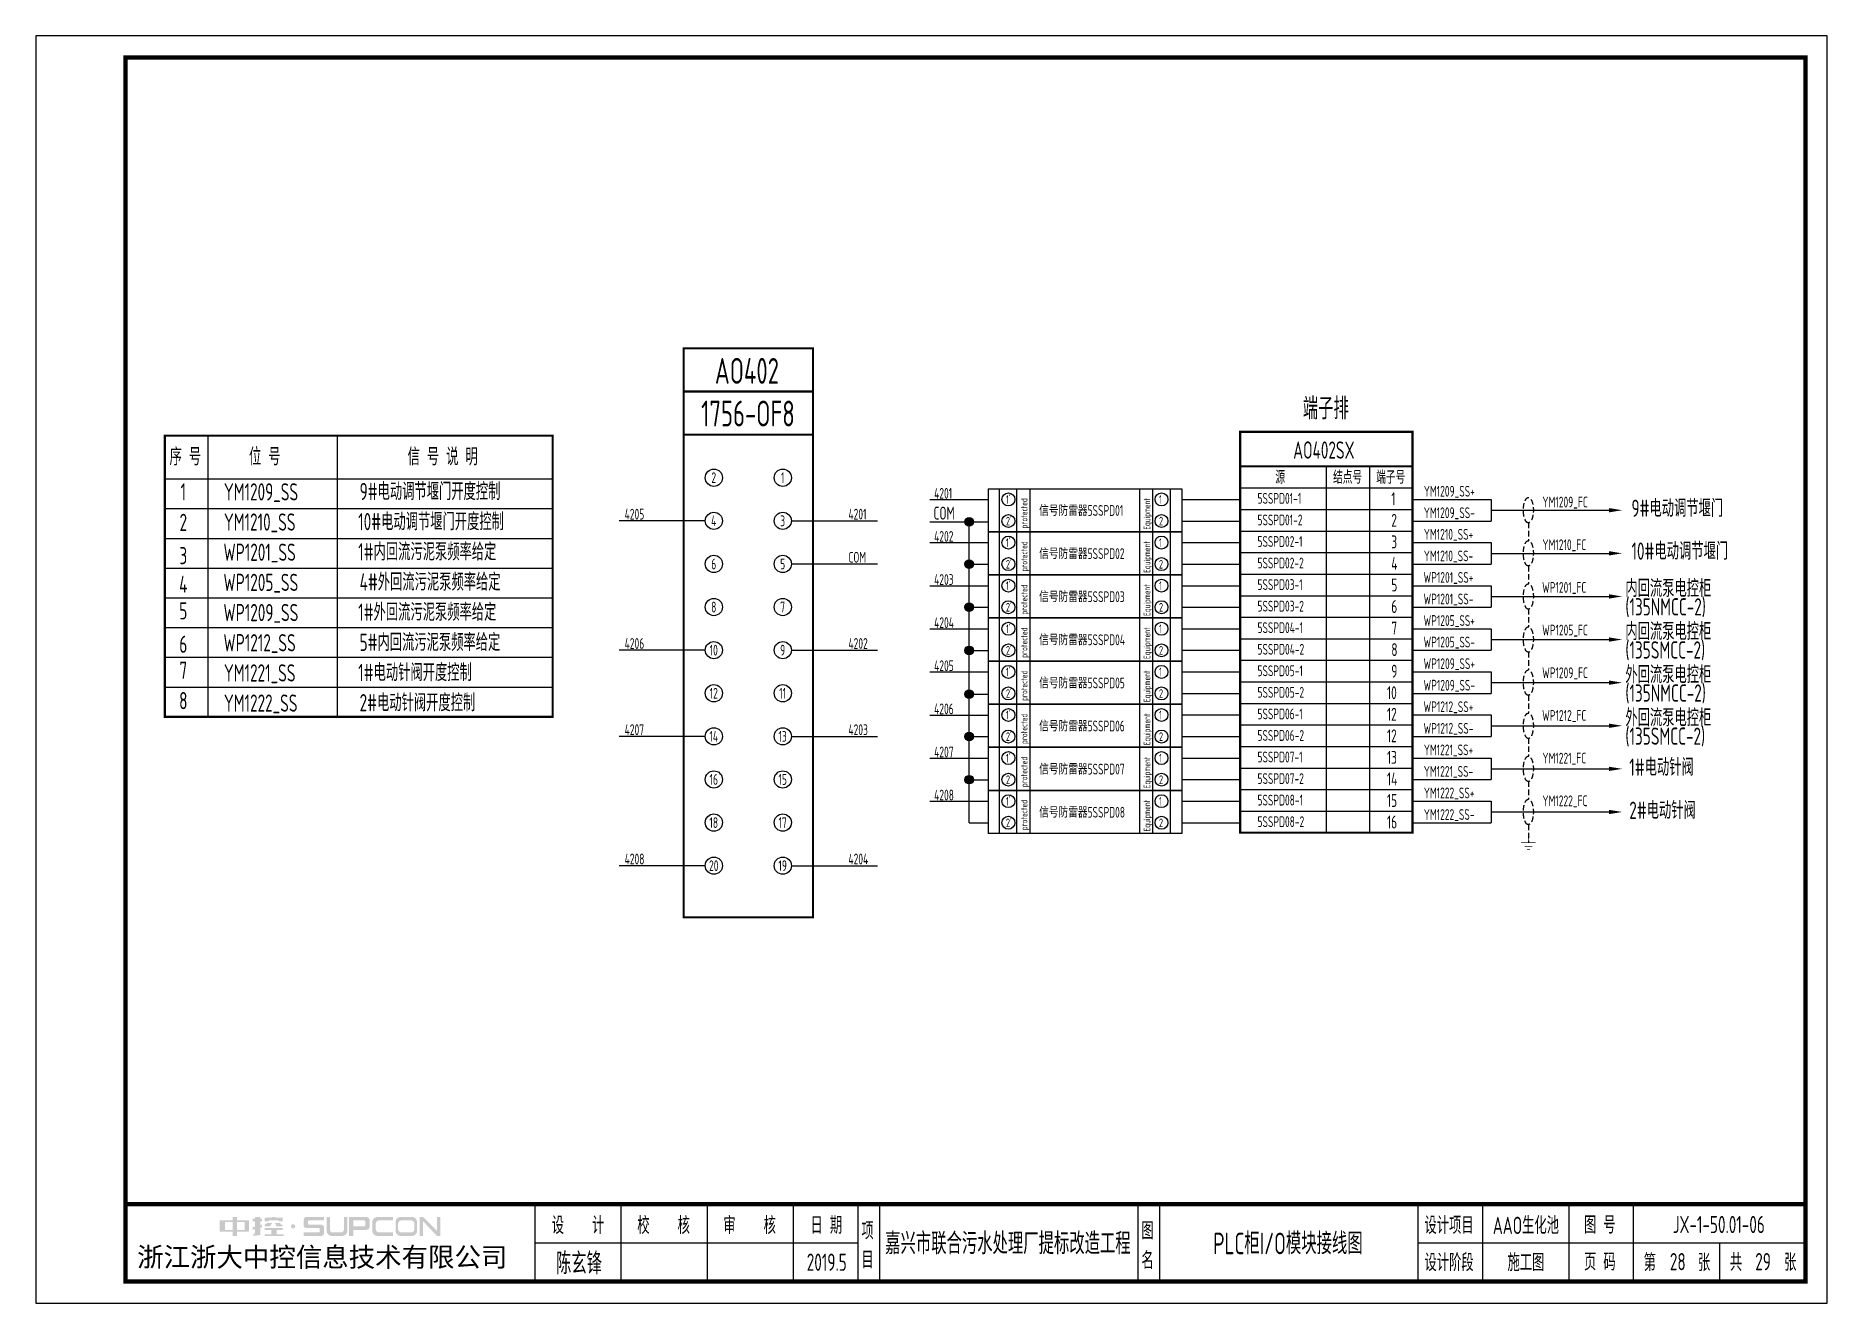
# Model space of a CAD drawing. Header units: millimetres. Extents: x 30557 to 235556, y -116603 to -73383.
# Drawn here: x 43031 to 47189, y -98537 to -95597 of the extents above; entities that cross this region are included whole.
import ezdxf
from ezdxf.enums import TextEntityAlignment as Align

# ---------------------------------------------------------------- set-up
doc = ezdxf.new("R2010")
doc.units = ezdxf.units.MM
doc.linetypes.add('DASHED2', pattern=[0.375, 0.25, -0.125])
doc.layers.add('1', color=3, linetype='Continuous')
doc.layers.add('符号层', color=3, linetype='Continuous')
doc.layers.add('_Drawing', color=7, linetype='Continuous', lineweight=25)
doc.styles.add('supcon', font='sceie.shx', dxfattribs={"width": 0.75, "height": 40, "bigfont": 'sceic.shx'})
doc.styles.add('Title', font='', dxfattribs={"height": 45})
doc.styles.get('Title').set_extended_font_data('SimHei')

msp = doc.modelspace()

# ---------------------------------------------------------------- texts
at = {"color": 3, "style": 'supcon', "width": 0.75}
for s, height, p in [('AO402', 60, (44681.4, -96374)), ('AAO生化池', 40, (46489.6, -98354.3)), ('陈玄锋', 50, (44291.6, -98441.8)), ('2019.5', 40, (44866.7, -98441.8)), ('28', 40, (46842.1, -98440.5)), ('29', 40, (47040.1, -98440.5))]:
    msp.add_text(s, height=height, dxfattribs=at).set_placement(p, align=Align.MIDDLE)
at = {"color": 7, "style": 'supcon', "width": 0.75}
msp.add_text('1756-OF8', height=60, dxfattribs=at).set_placement((44683.8, -96472.9), align=Align.MIDDLE)
at = {"style": 'supcon', "width": 0.75}
for s, p in [('序 号', (43377.9, -96593.1)), ('位 号', (43562.2, -96593.1)), ('信 号 说 明', (43975.2, -96593.1)), ('1', (43373.2, -96674.6)), ('2', (43373.2, -96745.5)), ('3', (43373.2, -96822.6)), ('4', (43373.2, -96889.1)), ('5', (43373.2, -96950.7)), ('6', (43373.2, -97028.1)), ('7', (43373.2, -97088.6)), ('8', (43373.2, -97159))]:
    msp.add_text(s, height=40, dxfattribs=at).set_placement(p, align=Align.CENTER)
at = {"linetype": 'Continuous', "style": 'supcon', "width": 0.75}
for s, height, p in [('9#电动调节堰门开度控制', 40, (43782.4, -96673.8)), ('YM1209_SS', 40, (43467.4, -96674.7)), ('YM1209_SS+', 25, (46252.5, -96665.7)), ('YM1209_FC', 25, (46527.9, -96690.9)), ('9#电动调节堰门', 40, (46734.6, -96712.7)), ('YM1210_SS', 40, (43467.4, -96744.7)), ('10#电动调节堰门开度控制', 40, (43779.1, -96743.8)), ('YM1209_SS-', 25, (46252.5, -96715.7)), ('YM1210_SS+', 25, (46252.5, -96765.7)), ('WP1201_SS', 40, (43466.3, -96814.7)), ('1#内回流污泥泵频率给定', 40, (43779.1, -96813.8)), ('YM1210_SS-', 25, (46252.5, -96815.7)), ('YM1210_FC', 25, (46527.9, -96789.9)), ('10#电动调节堰门', 40, (46734.6, -96812.1)), ('WP1205_SS', 40, (43466.3, -96884.7)), ('WP1201_SS+', 25, (46251.9, -96865.7)), ('WP1201_FC', 25, (46527.2, -96888.9)), ('内回流泵电控柜', 40, (46720.4, -96898.6)), ('WP1209_SS', 40, (43466.3, -96954.7)), ('1#外回流污泥泵频率给定', 40, (43779.1, -96953.8)), ('WP1201_SS-', 25, (46251.9, -96915.7)), ('(135NMCC-2)', 40, (46720.4, -96941.4)), ('WP1205_SS+', 25, (46251.9, -96965.7)), ('WP1205_FC', 25, (46527.2, -96987.9)), ('内回流泵电控柜', 40, (46720.4, -96998.6)), ('WP1212_SS', 40, (43466.3, -97024.7)), ('WP1205_SS-', 25, (46251.9, -97015.7)), ('(135SMCC-2)', 40, (46720.4, -97041.4)), ('WP1209_SS+', 25, (46251.9, -97065.7)), ('YM1221_SS', 40, (43467.4, -97094.7)), ('1#电动针阀开度控制', 40, (43779.1, -97093.8)), ('WP1209_FC', 25, (46527.2, -97086.9)), ('外回流泵电控柜', 40, (46720.4, -97098.6)), ('YM1222_SS', 40, (43467.4, -97164.7)), ('2#电动针阀开度控制', 40, (43782.4, -97163.8)), ('WP1209_SS-', 25, (46251.9, -97115.7)), ('(135NMCC-2)', 40, (46720.4, -97141.4)), ('WP1212_SS+', 25, (46251.9, -97165.7)), ('WP1212_FC', 25, (46527.2, -97185.9)), ('外回流泵电控柜', 40, (46720.4, -97198.6)), ('WP1212_SS-', 25, (46251.9, -97215.7)), ('(135SMCC-2)', 40, (46720.4, -97241.4)), ('YM1221_SS+', 25, (46252.5, -97265.7)), ('YM1221_SS-', 25, (46252.5, -97315.7)), ('YM1221_FC', 25, (46527.9, -97284.9)), ('1#电动针阀', 40, (46729.5, -97313.4)), ('YM1222_SS+', 25, (46252.5, -97365.7)), ('YM1222_FC', 25, (46527.9, -97383.9)), ('2#电动针阀', 40, (46729.5, -97413.4)), ('YM1222_SS-', 25, (46252.5, -97415.7))]:
    msp.add_text(s, height=height, dxfattribs=at).set_placement(p)
at = {"style": 'supcon', "width": 0.75}
for s, p in [('2', (44604.4, -96621.9)), ('1', (44764.4, -96621.9)), ('4', (44604.4, -96721.9)), ('3', (44764.4, -96721.9)), ('6', (44604.4, -96821.9)), ('5', (44764.4, -96821.9)), ('8', (44604.4, -96921.9)), ('7', (44764.4, -96921.9)), ('10', (44604.4, -97021.9)), ('9', (44764.4, -97021.9)), ('12', (44604.4, -97121.9)), ('11', (44764.4, -97121.9)), ('14', (44604.4, -97221.9)), ('13', (44764.4, -97221.9)), ('16', (44604.4, -97321.9)), ('15', (44764.4, -97321.9)), ('18', (44604.4, -97421.9)), ('17', (44764.4, -97421.9)), ('20', (44604.4, -97521.9)), ('19', (44764.4, -97521.9))]:
    msp.add_text(s, height=25, dxfattribs=at).set_placement(p, align=Align.MIDDLE)
at = {"color": 7, "style": 'supcon', "width": 0.75}
for s, p in [('源', (45908, -96635.7)), ('结点号', (46041.9, -96635.7)), ('端子号', (46142, -96635.7)), ('1', (46177.1, -96685.7)), ('2', (46177.1, -96735.7)), ('3', (46177.1, -96785.7)), ('4', (46177.1, -96835.7)), ('5', (46177.1, -96885.7)), ('6', (46177.1, -96935.7)), ('7', (46177.1, -96985.7)), ('8', (46177.1, -97035.7)), ('9', (46177.1, -97085.7)), ('10', (46167.1, -97135.7)), ('12', (46167.1, -97185.7)), ('12', (46167.1, -97235.7)), ('13', (46167.1, -97285.7)), ('14', (46167.1, -97335.7)), ('15', (46167.1, -97385.7)), ('16', (46167.1, -97435.7))]:
    msp.add_text(s, height=30, dxfattribs=at).set_placement(p)
at = {"color": 1, "linetype": 'Continuous', "style": 'supcon', "width": 0.75}
for s, p in [('4#外回流污泥泵频率给定', (43782.4, -96883.8)), ('5#内回流污泥泵频率给定', (43782.4, -97023.8))]:
    msp.add_text(s, height=40, dxfattribs=at).set_placement(p)
at = {"layer": '1', "color": 3, "style": 'supcon', "width": 0.75}
for s, height, p in [('4205', 25, (44397.6, -96718.9)), ('4201', 25, (44917.1, -96718.9)), ('COM', 30, (45114.5, -96719)), ('COM', 25, (44917.1, -96818.9)), ('4206', 25, (44397.6, -97018.9)), ('4202', 25, (44917.1, -97018.9)), ('4207', 25, (44397.6, -97218.9)), ('4203', 25, (44917.1, -97218.9)), ('4208', 25, (44397.6, -97518.9)), ('4204', 25, (44917.1, -97518.9))]:
    msp.add_text(s, height=height, dxfattribs=at).set_placement(p)
at = {"layer": '_Drawing', "color": 3, "style": 'supcon', "width": 0.75}
msp.add_text('AO402SX', height=40, dxfattribs=at).set_placement((46020.6, -96577.7), align=Align.CENTER)
for s, p in [('4201', (45116, -96670.6)), ('5SSPD01-1', (45866.5, -96682.3)), ('信号防雷器5SSPD01', (45359.7, -96710.4)), ('5SSPD01-2', (45866.5, -96732.3)), ('4202', (45116, -96770.6)), ('信号防雷器5SSPD02', (45359.7, -96810.4)), ('5SSPD02-1', (45866.5, -96782.3)), ('5SSPD02-2', (45866.5, -96832.3)), ('4203', (45116, -96870.6)), ('5SSPD03-1', (45866.5, -96882.3)), ('信号防雷器5SSPD03', (45359.7, -96910.4)), ('5SSPD03-2', (45866.5, -96932.3)), ('4204', (45116, -96970.6)), ('5SSPD04-1', (45866.5, -96982.3)), ('信号防雷器5SSPD04', (45359.7, -97010.4)), ('4205', (45116, -97070.6)), ('5SSPD04-2', (45866.5, -97032.3)), ('信号防雷器5SSPD05', (45359.7, -97110.4)), ('5SSPD05-1', (45866.5, -97082.3)), ('5SSPD05-2', (45866.5, -97132.3)), ('4206', (45116, -97170.6)), ('5SSPD06-1', (45866.5, -97182.3)), ('信号防雷器5SSPD06', (45359.7, -97210.4)), ('5SSPD06-2', (45866.5, -97232.3)), ('4207', (45116, -97270.6)), ('信号防雷器5SSPD07', (45359.7, -97310.4)), ('5SSPD07-1', (45866.5, -97282.3)), ('5SSPD07-2', (45866.5, -97332.3)), ('4208', (45116, -97370.6)), ('5SSPD08-1', (45866.5, -97382.3)), ('信号防雷器5SSPD08', (45359.7, -97410.4)), ('5SSPD08-2', (45866.5, -97432.3))]:
    msp.add_text(s, height=25, dxfattribs=at).set_placement(p)
for s, height, p in [('JX-1-50.01-06', 40, (46937.4, -98354.3)), ('嘉兴市联合污水处理厂提标改造工程', 50, (45287.2, -98395.7)), ('PLC柜I/O模块接线图', 50, (45937.2, -98395.7))]:
    msp.add_text(s, height=height, dxfattribs=at).set_placement(p, align=Align.MIDDLE)
at = {"layer": '符号层', "color": 4, "style": 'supcon', "width": 0.75}
msp.add_text('端子排', height=50, dxfattribs=at).set_placement((45971.7, -96486.2))

# ---------------------------------------------------------------- blocks, each defined once
blk = doc.blocks.new('中控·SUPCON')
at = {"linetype": 'Continuous'}
h = blk.add_hatch(color=2, dxfattribs=at)
h.dxf.hatch_style = 1
h.paths.add_polyline_path([(34, 33), (20, 33), (20, 37), (15, 37), (15, 36), (15, 33), (0, 33), (0, 20), (13, 20), (15, 20), (15, 15), (20, 15), (20, 20), (22, 20), (34, 20)])
h.paths.add_polyline_path([(20, 30), (20, 31), (29, 31), (29, 22), (20, 22)], flags=16)
h.paths.add_polyline_path([(15, 30), (15, 22), (6, 22), (6, 31), (15, 31)], flags=16)
h.paths.add_polyline_path([(47, 32), (49, 32), (49, 35), (47, 35), (47, 37), (41, 37), (41, 35), (38, 35), (38, 32), (41, 32), (41, 25.8), (38, 25), (38, 22), (41, 22.8), (41, 18.3), (39, 17), (39, 15), (47, 16), (47, 24.5), (49, 25), (49, 28), (47, 27.5)])
h.paths.add_polyline_path([(61, 30), (55, 30), (52, 28), (52, 26), (58, 26)])
h.paths.add_polyline_path([(73, 28), (71, 28), (70, 30), (64, 30), (66, 26), (73, 26)])
h.paths.add_polyline_path([(73, 36), (64.6, 36), (64.6, 37), (60.4, 37), (60.4, 36), (52, 36), (52, 32), (56.8, 32), (56.8, 33.1), (68.2, 33.1), (68.2, 32), (73, 32)])
h.paths.add_polyline_path([(66, 22), (73, 22), (73, 24), (52, 24), (52, 22), (60, 22), (60, 17), (52, 17), (52, 15), (74, 15), (74, 17), (66, 17)])
h.paths.add_polyline_path([(82.7, 26.1, 1), (87.6, 26.1, 1)])
h.paths.add_polyline_path([(118, 28), (103.5, 28, -0.414214), (102.5, 29), (102.5, 32, -0.414214), (103.5, 33), (121, 33), (121, 37), (100.5, 37, 0.414214), (97.5, 34), (97.5, 27, 0.414214), (100.5, 24), (115, 24, -0.414214), (116, 23), (116, 20, -0.414214), (115, 19), (97.5, 19), (97.5, 15), (118, 15, 0.414214), (121, 18), (121, 25, 0.414214)])
h.paths.add_polyline_path([(128, 37), (124, 37), (124, 36), (124, 21, 0.414214), (130, 15), (142, 15, 0.414214), (148, 21), (148, 37), (144, 37), (144, 22, -0.414214), (141, 19), (131, 19, -0.414214), (128, 22)])
h.paths.add_polyline_path([(174, 26), (174, 33, 0.414214), (170, 37), (150, 37), (150, 36), (150, 15), (155, 15), (155, 22), (170, 22, 0.414214)])
h.paths.add_polyline_path([(167, 26), (155, 26), (155, 33), (167, 33, -0.414214), (169, 31), (169, 28, -0.414214)], flags=16)
h.paths.add_polyline_path([(201, 19), (185, 19, -0.414214), (181, 23), (181, 29, -0.414214), (185, 33), (201, 33), (201, 37), (183, 37, 0.414214), (177, 31), (177, 21, 0.414214), (183, 15), (201, 15)])
h.paths.add_polyline_path([(229, 21), (229, 31, 0.414214), (223, 37), (210, 37, 0.414214), (204, 31), (204, 21, 0.414214), (210, 15), (223, 15, 0.414214)])
h.paths.add_polyline_path([(207, 23), (207, 29, -0.414214), (211, 33), (222, 33, -0.414214), (226, 29), (226, 23, -0.414214), (222, 19), (211, 19, -0.414214)], flags=16)
h.paths.add_polyline_path([(236, 32.1), (252, 15), (256, 15), (256, 37), (252, 37), (252, 21), (236, 37), (232, 37), (232, 36), (232, 15), (236, 15)])
h = blk.add_hatch(color=2, dxfattribs=at)
h.dxf.hatch_style = 1
h.paths.add_polyline_path([(34, 33), (20, 33), (20, 37), (15, 37), (15, 36), (15, 33), (0, 33), (0, 20), (13, 20), (15, 20), (15, 15), (20, 15), (20, 20), (22, 20), (34, 20)])
h.paths.add_polyline_path([(20, 30), (20, 31), (29, 31), (29, 22), (20, 22)], flags=16)
h.paths.add_polyline_path([(15, 30), (15, 22), (6, 22), (6, 31), (15, 31)], flags=16)
h.paths.add_polyline_path([(47, 32), (49, 32), (49, 35), (47, 35), (47, 37), (41, 37), (41, 35), (38, 35), (38, 32), (41, 32), (41, 25.8), (38, 25), (38, 22), (41, 22.8), (41, 18.3), (39, 17), (39, 15), (47, 16), (47, 24.5), (49, 25), (49, 28), (47, 27.5)])
h.paths.add_polyline_path([(61, 30), (55, 30), (52, 28), (52, 26), (58, 26)])
h.paths.add_polyline_path([(73, 28), (71, 28), (70, 30), (64, 30), (66, 26), (73, 26)])
h.paths.add_polyline_path([(73, 36), (64.6, 36), (64.6, 37), (60.4, 37), (60.4, 36), (52, 36), (52, 32), (56.8, 32), (56.8, 33.1), (68.2, 33.1), (68.2, 32), (73, 32)])
h.paths.add_polyline_path([(66, 22), (73, 22), (73, 24), (52, 24), (52, 22), (60, 22), (60, 17), (52, 17), (52, 15), (74, 15), (74, 17), (66, 17)])
h.paths.add_polyline_path([(82.7, 26.1, 1), (87.6, 26.1, 1)])
h.paths.add_polyline_path([(118, 28), (103.5, 28, -0.414214), (102.5, 29), (102.5, 32, -0.414214), (103.5, 33), (121, 33), (121, 37), (100.5, 37, 0.414214), (97.5, 34), (97.5, 27, 0.414214), (100.5, 24), (115, 24, -0.414214), (116, 23), (116, 20, -0.414214), (115, 19), (97.5, 19), (97.5, 15), (118, 15, 0.414214), (121, 18), (121, 25, 0.414214)])
h.paths.add_polyline_path([(128, 37), (124, 37), (124, 36), (124, 21, 0.414214), (130, 15), (142, 15, 0.414214), (148, 21), (148, 37), (144, 37), (144, 22, -0.414214), (141, 19), (131, 19, -0.414214), (128, 22)])
h.paths.add_polyline_path([(174, 26), (174, 33, 0.414214), (170, 37), (150, 37), (150, 36), (150, 15), (155, 15), (155, 22), (170, 22, 0.414214)])
h.paths.add_polyline_path([(167, 26), (155, 26), (155, 33), (167, 33, -0.414214), (169, 31), (169, 28, -0.414214)], flags=16)
h.paths.add_polyline_path([(201, 19), (185, 19, -0.414214), (181, 23), (181, 29, -0.414214), (185, 33), (201, 33), (201, 37), (183, 37, 0.414214), (177, 31), (177, 21, 0.414214), (183, 15), (201, 15)])
h.paths.add_polyline_path([(229, 21), (229, 31, 0.414214), (223, 37), (210, 37, 0.414214), (204, 31), (204, 21, 0.414214), (210, 15), (223, 15, 0.414214)])
h.paths.add_polyline_path([(207, 23), (207, 29, -0.414214), (211, 33), (222, 33, -0.414214), (226, 29), (226, 23, -0.414214), (222, 19), (211, 19, -0.414214)], flags=16)
h.paths.add_polyline_path([(236, 32.1), (252, 15), (256, 15), (256, 37), (252, 37), (252, 21), (236, 37), (232, 37), (232, 36), (232, 15), (236, 15)])
h = blk.add_hatch(color=2, dxfattribs=at)
h.dxf.hatch_style = 1
h.paths.add_polyline_path([(34, 33), (20, 33), (20, 37), (15, 37), (15, 36), (15, 33), (0, 33), (0, 20), (13, 20), (15, 20), (15, 15), (20, 15), (20, 20), (22, 20), (34, 20)])
h.paths.add_polyline_path([(20, 30), (20, 31), (29, 31), (29, 22), (20, 22)], flags=16)
h.paths.add_polyline_path([(15, 30), (15, 22), (6, 22), (6, 31), (15, 31)], flags=16)
h.paths.add_polyline_path([(47, 32), (49, 32), (49, 35), (47, 35), (47, 37), (41, 37), (41, 35), (38, 35), (38, 32), (41, 32), (41, 25.8), (38, 25), (38, 22), (41, 22.8), (41, 18.3), (39, 17), (39, 15), (47, 16), (47, 24.5), (49, 25), (49, 28), (47, 27.5)])
h.paths.add_polyline_path([(61, 30), (55, 30), (52, 28), (52, 26), (58, 26)])
h.paths.add_polyline_path([(73, 28), (71, 28), (70, 30), (64, 30), (66, 26), (73, 26)])
h.paths.add_polyline_path([(73, 36), (64.6, 36), (64.6, 37), (60.4, 37), (60.4, 36), (52, 36), (52, 32), (56.8, 32), (56.8, 33.1), (68.2, 33.1), (68.2, 32), (73, 32)])
h.paths.add_polyline_path([(66, 22), (73, 22), (73, 24), (52, 24), (52, 22), (60, 22), (60, 17), (52, 17), (52, 15), (74, 15), (74, 17), (66, 17)])
h.paths.add_polyline_path([(82.7, 26.1, 1), (87.6, 26.1, 1)])
h.paths.add_polyline_path([(118, 28), (103.5, 28, -0.414214), (102.5, 29), (102.5, 32, -0.414214), (103.5, 33), (121, 33), (121, 37), (100.5, 37, 0.414214), (97.5, 34), (97.5, 27, 0.414214), (100.5, 24), (115, 24, -0.414214), (116, 23), (116, 20, -0.414214), (115, 19), (97.5, 19), (97.5, 15), (118, 15, 0.414214), (121, 18), (121, 25, 0.414214)])
h.paths.add_polyline_path([(128, 37), (124, 37), (124, 36), (124, 21, 0.414214), (130, 15), (142, 15, 0.414214), (148, 21), (148, 37), (144, 37), (144, 22, -0.414214), (141, 19), (131, 19, -0.414214), (128, 22)])
h.paths.add_polyline_path([(174, 26), (174, 33, 0.414214), (170, 37), (150, 37), (150, 36), (150, 15), (155, 15), (155, 22), (170, 22, 0.414214)])
h.paths.add_polyline_path([(167, 26), (155, 26), (155, 33), (167, 33, -0.414214), (169, 31), (169, 28, -0.414214)], flags=16)
h.paths.add_polyline_path([(201, 19), (185, 19, -0.414214), (181, 23), (181, 29, -0.414214), (185, 33), (201, 33), (201, 37), (183, 37, 0.414214), (177, 31), (177, 21, 0.414214), (183, 15), (201, 15)])
h.paths.add_polyline_path([(229, 21), (229, 31, 0.414214), (223, 37), (210, 37, 0.414214), (204, 31), (204, 21, 0.414214), (210, 15), (223, 15, 0.414214)])
h.paths.add_polyline_path([(207, 23), (207, 29, -0.414214), (211, 33), (222, 33, -0.414214), (226, 29), (226, 23, -0.414214), (222, 19), (211, 19, -0.414214)], flags=16)
h.paths.add_polyline_path([(236, 32.1), (252, 15), (256, 15), (256, 37), (252, 37), (252, 21), (236, 37), (232, 37), (232, 36), (232, 15), (236, 15)])
h = blk.add_hatch(color=2, dxfattribs=at)
h.dxf.hatch_style = 1
h.paths.add_polyline_path([(34, 33), (20, 33), (20, 37), (15, 37), (15, 36), (15, 33), (0, 33), (0, 20), (13, 20), (15, 20), (15, 15), (20, 15), (20, 20), (22, 20), (34, 20)])
h.paths.add_polyline_path([(20, 30), (20, 31), (29, 31), (29, 22), (20, 22)], flags=16)
h.paths.add_polyline_path([(15, 30), (15, 22), (6, 22), (6, 31), (15, 31)], flags=16)
h.paths.add_polyline_path([(47, 32), (49, 32), (49, 35), (47, 35), (47, 37), (41, 37), (41, 35), (38, 35), (38, 32), (41, 32), (41, 25.8), (38, 25), (38, 22), (41, 22.8), (41, 18.3), (39, 17), (39, 15), (47, 16), (47, 24.5), (49, 25), (49, 28), (47, 27.5)])
h.paths.add_polyline_path([(61, 30), (55, 30), (52, 28), (52, 26), (58, 26)])
h.paths.add_polyline_path([(73, 28), (71, 28), (70, 30), (64, 30), (66, 26), (73, 26)])
h.paths.add_polyline_path([(73, 36), (64.6, 36), (64.6, 37), (60.4, 37), (60.4, 36), (52, 36), (52, 32), (56.8, 32), (56.8, 33.1), (68.2, 33.1), (68.2, 32), (73, 32)])
h.paths.add_polyline_path([(66, 22), (73, 22), (73, 24), (52, 24), (52, 22), (60, 22), (60, 17), (52, 17), (52, 15), (74, 15), (74, 17), (66, 17)])
h.paths.add_polyline_path([(82.7, 26.1, 1), (87.6, 26.1, 1)])
h.paths.add_polyline_path([(118, 28), (103.5, 28, -0.414214), (102.5, 29), (102.5, 32, -0.414214), (103.5, 33), (121, 33), (121, 37), (100.5, 37, 0.414214), (97.5, 34), (97.5, 27, 0.414214), (100.5, 24), (115, 24, -0.414214), (116, 23), (116, 20, -0.414214), (115, 19), (97.5, 19), (97.5, 15), (118, 15, 0.414214), (121, 18), (121, 25, 0.414214)])
h.paths.add_polyline_path([(128, 37), (124, 37), (124, 36), (124, 21, 0.414214), (130, 15), (142, 15, 0.414214), (148, 21), (148, 37), (144, 37), (144, 22, -0.414214), (141, 19), (131, 19, -0.414214), (128, 22)])
h.paths.add_polyline_path([(174, 26), (174, 33, 0.414214), (170, 37), (150, 37), (150, 36), (150, 15), (155, 15), (155, 22), (170, 22, 0.414214)])
h.paths.add_polyline_path([(167, 26), (155, 26), (155, 33), (167, 33, -0.414214), (169, 31), (169, 28, -0.414214)], flags=16)
h.paths.add_polyline_path([(201, 19), (185, 19, -0.414214), (181, 23), (181, 29, -0.414214), (185, 33), (201, 33), (201, 37), (183, 37, 0.414214), (177, 31), (177, 21, 0.414214), (183, 15), (201, 15)])
h.paths.add_polyline_path([(229, 21), (229, 31, 0.414214), (223, 37), (210, 37, 0.414214), (204, 31), (204, 21, 0.414214), (210, 15), (223, 15, 0.414214)])
h.paths.add_polyline_path([(207, 23), (207, 29, -0.414214), (211, 33), (222, 33, -0.414214), (226, 29), (226, 23, -0.414214), (222, 19), (211, 19, -0.414214)], flags=16)
h.paths.add_polyline_path([(236, 32.1), (252, 15), (256, 15), (256, 37), (252, 37), (252, 21), (236, 37), (232, 37), (232, 36), (232, 15), (236, 15)])
h = blk.add_hatch(color=2, dxfattribs=at)
h.dxf.hatch_style = 1
h.paths.add_polyline_path([(34, 33), (20, 33), (20, 37), (15, 37), (15, 36), (15, 33), (0, 33), (0, 20), (13, 20), (15, 20), (15, 15), (20, 15), (20, 20), (22, 20), (34, 20)])
h.paths.add_polyline_path([(20, 30), (20, 31), (29, 31), (29, 22), (20, 22)], flags=16)
h.paths.add_polyline_path([(15, 30), (15, 22), (6, 22), (6, 31), (15, 31)], flags=16)
h.paths.add_polyline_path([(47, 32), (49, 32), (49, 35), (47, 35), (47, 37), (41, 37), (41, 35), (38, 35), (38, 32), (41, 32), (41, 25.8), (38, 25), (38, 22), (41, 22.8), (41, 18.3), (39, 17), (39, 15), (47, 16), (47, 24.5), (49, 25), (49, 28), (47, 27.5)])
h.paths.add_polyline_path([(61, 30), (55, 30), (52, 28), (52, 26), (58, 26)])
h.paths.add_polyline_path([(73, 28), (71, 28), (70, 30), (64, 30), (66, 26), (73, 26)])
h.paths.add_polyline_path([(73, 36), (64.6, 36), (64.6, 37), (60.4, 37), (60.4, 36), (52, 36), (52, 32), (56.8, 32), (56.8, 33.1), (68.2, 33.1), (68.2, 32), (73, 32)])
h.paths.add_polyline_path([(66, 22), (73, 22), (73, 24), (52, 24), (52, 22), (60, 22), (60, 17), (52, 17), (52, 15), (74, 15), (74, 17), (66, 17)])
h.paths.add_polyline_path([(82.7, 26.1, 1), (87.6, 26.1, 1)])
h.paths.add_polyline_path([(118, 28), (103.5, 28, -0.414214), (102.5, 29), (102.5, 32, -0.414214), (103.5, 33), (121, 33), (121, 37), (100.5, 37, 0.414214), (97.5, 34), (97.5, 27, 0.414214), (100.5, 24), (115, 24, -0.414214), (116, 23), (116, 20, -0.414214), (115, 19), (97.5, 19), (97.5, 15), (118, 15, 0.414214), (121, 18), (121, 25, 0.414214)])
h.paths.add_polyline_path([(128, 37), (124, 37), (124, 36), (124, 21, 0.414214), (130, 15), (142, 15, 0.414214), (148, 21), (148, 37), (144, 37), (144, 22, -0.414214), (141, 19), (131, 19, -0.414214), (128, 22)])
h.paths.add_polyline_path([(174, 26), (174, 33, 0.414214), (170, 37), (150, 37), (150, 36), (150, 15), (155, 15), (155, 22), (170, 22, 0.414214)])
h.paths.add_polyline_path([(167, 26), (155, 26), (155, 33), (167, 33, -0.414214), (169, 31), (169, 28, -0.414214)], flags=16)
h.paths.add_polyline_path([(201, 19), (185, 19, -0.414214), (181, 23), (181, 29, -0.414214), (185, 33), (201, 33), (201, 37), (183, 37, 0.414214), (177, 31), (177, 21, 0.414214), (183, 15), (201, 15)])
h.paths.add_polyline_path([(229, 21), (229, 31, 0.414214), (223, 37), (210, 37, 0.414214), (204, 31), (204, 21, 0.414214), (210, 15), (223, 15, 0.414214)])
h.paths.add_polyline_path([(207, 23), (207, 29, -0.414214), (211, 33), (222, 33, -0.414214), (226, 29), (226, 23, -0.414214), (222, 19), (211, 19, -0.414214)], flags=16)
h.paths.add_polyline_path([(236, 32.1), (252, 15), (256, 15), (256, 37), (252, 37), (252, 21), (236, 37), (232, 37), (232, 36), (232, 15), (236, 15)])
h = blk.add_hatch(color=2, dxfattribs=at)
h.dxf.hatch_style = 1
h.paths.add_polyline_path([(34, 33), (20, 33), (20, 37), (15, 37), (15, 36), (15, 33), (0, 33), (0, 20), (13, 20), (15, 20), (15, 15), (20, 15), (20, 20), (22, 20), (34, 20)])
h.paths.add_polyline_path([(20, 30), (20, 31), (29, 31), (29, 22), (20, 22)], flags=16)
h.paths.add_polyline_path([(15, 30), (15, 22), (6, 22), (6, 31), (15, 31)], flags=16)
h.paths.add_polyline_path([(47, 32), (49, 32), (49, 35), (47, 35), (47, 37), (41, 37), (41, 35), (38, 35), (38, 32), (41, 32), (41, 25.8), (38, 25), (38, 22), (41, 22.8), (41, 18.3), (39, 17), (39, 15), (47, 16), (47, 24.5), (49, 25), (49, 28), (47, 27.5)])
h.paths.add_polyline_path([(61, 30), (55, 30), (52, 28), (52, 26), (58, 26)])
h.paths.add_polyline_path([(73, 28), (71, 28), (70, 30), (64, 30), (66, 26), (73, 26)])
h.paths.add_polyline_path([(73, 36), (64.6, 36), (64.6, 37), (60.4, 37), (60.4, 36), (52, 36), (52, 32), (56.8, 32), (56.8, 33.1), (68.2, 33.1), (68.2, 32), (73, 32)])
h.paths.add_polyline_path([(66, 22), (73, 22), (73, 24), (52, 24), (52, 22), (60, 22), (60, 17), (52, 17), (52, 15), (74, 15), (74, 17), (66, 17)])
h.paths.add_polyline_path([(82.7, 26.1, 1), (87.6, 26.1, 1)])
h.paths.add_polyline_path([(118, 28), (103.5, 28, -0.414214), (102.5, 29), (102.5, 32, -0.414214), (103.5, 33), (121, 33), (121, 37), (100.5, 37, 0.414214), (97.5, 34), (97.5, 27, 0.414214), (100.5, 24), (115, 24, -0.414214), (116, 23), (116, 20, -0.414214), (115, 19), (97.5, 19), (97.5, 15), (118, 15, 0.414214), (121, 18), (121, 25, 0.414214)])
h.paths.add_polyline_path([(128, 37), (124, 37), (124, 36), (124, 21, 0.414214), (130, 15), (142, 15, 0.414214), (148, 21), (148, 37), (144, 37), (144, 22, -0.414214), (141, 19), (131, 19, -0.414214), (128, 22)])
h.paths.add_polyline_path([(174, 26), (174, 33, 0.414214), (170, 37), (150, 37), (150, 36), (150, 15), (155, 15), (155, 22), (170, 22, 0.414214)])
h.paths.add_polyline_path([(167, 26), (155, 26), (155, 33), (167, 33, -0.414214), (169, 31), (169, 28, -0.414214)], flags=16)
h.paths.add_polyline_path([(201, 19), (185, 19, -0.414214), (181, 23), (181, 29, -0.414214), (185, 33), (201, 33), (201, 37), (183, 37, 0.414214), (177, 31), (177, 21, 0.414214), (183, 15), (201, 15)])
h.paths.add_polyline_path([(229, 21), (229, 31, 0.414214), (223, 37), (210, 37, 0.414214), (204, 31), (204, 21, 0.414214), (210, 15), (223, 15, 0.414214)])
h.paths.add_polyline_path([(207, 23), (207, 29, -0.414214), (211, 33), (222, 33, -0.414214), (226, 29), (226, 23, -0.414214), (222, 19), (211, 19, -0.414214)], flags=16)
h.paths.add_polyline_path([(236, 32.1), (252, 15), (256, 15), (256, 37), (252, 37), (252, 21), (236, 37), (232, 37), (232, 36), (232, 15), (236, 15)])
blk = doc.blocks.new('supcon图框')
at = {"linetype": 'Continuous'}
for p, q in [((6145.7, 4361.7), (1987.7, 4361.7)), ((1987.7, 4361.7), (1987.7, 1421.7)), ((6145.7, 1421.7), (6145.7, 4361.7)), ((1987.7, 1421.7), (6145.7, 1421.7))]:
    blk.add_line(p, q, dxfattribs=at)
for p, q in [((3145.7, 1651.7), (3145.7, 1471.7)), ((3345.7, 1651.7), (3345.7, 1471.7)), ((3545.7, 1651.7), (3545.7, 1471.7)), ((3745.7, 1651.7), (3745.7, 1471.7)), ((3895.7, 1651.7), (3895.7, 1471.7)), ((3945.7, 1651.7), (3945.7, 1471.7)), ((4545.7, 1651.7), (4545.7, 1471.7)), ((4595.7, 1651.7), (4595.7, 1471.7)), ((5195.7, 1651.7), (5195.7, 1471.7)), ((5345.7, 1651.7), (5345.7, 1471.7)), ((5545.7, 1651.7), (5545.7, 1471.7)), ((5695.7, 1651.7), (5695.7, 1471.7)), ((3145.7, 1561.7), (3895.7, 1561.7)), ((5195.7, 1561.7), (6095.7, 1561.7)), ((5895.7, 1561.7), (5895.7, 1471.7))]:
    blk.add_line(p, q)
at = {"linetype": 'Continuous', "const_width": 10}
blk.add_lwpolyline([(2195.7, 4311.7), (6095.7, 4311.7), (6095.7, 1471.7), (2195.7, 1471.7)], close=True, dxfattribs=at)
blk.add_lwpolyline([(2195.7, 1651.7), (6095.7, 1651.7)], dxfattribs=at)
at = {"linetype": 'Continuous', "xscale": 2, "yscale": 2, "zscale": 2}
blk.add_blockref('中控·SUPCON', (2414.6, 1547.7), dxfattribs=at)
at = {"style": 'supcon', "width": 0.75}
for s, p in [('设    计', (3246.2, 1604.2)), ('校    核', (3444.8, 1604.2)), ('审    核', (3644.5, 1604.2)), ('日 期', (3822.5, 1604.2)), ('设计项目', (5268, 1604.2)), ('图 号', (5618, 1604.2)), ('项', (3918.2, 1590.7)), ('图', (4568.2, 1590.7)), ('目', (3918.2, 1522.9)), ('名', (4568.2, 1522.9)), ('设计阶段', (5268, 1518.1)), ('施工图', (5446.5, 1518.1)), ('页 码', (5618, 1518.1)), ('第      张', (5797, 1518.1)), ('共      张', (5997, 1518.1))]:
    blk.add_text(s, height=40, dxfattribs=at).set_placement(p, align=Align.MIDDLE)
at = {"style": 'Title'}
blk.add_text('浙江浙大中控信息技术有限公司', height=45, dxfattribs=at).set_placement((2222.8, 1506.2))
blk = doc.blocks.new('信号防雷接线')
at = {"linetype": 'Continuous'}
for p, q in [((19158.5, -5001.2), (19608.5, -5001.2)), ((19158.5, -5001.2), (19158.5, -5101.2)), ((19184.9, -5101.2), (19184.9, -5001.2)), ((19225.7, -5101.2), (19225.7, -5001.2)), ((19256.2, -5101.2), (19256.2, -5001.2)), ((19510.9, -5101.2), (19510.9, -5001.2)), ((19541.4, -5101.2), (19541.4, -5001.2)), ((19582.2, -5101.2), (19582.2, -5001.2)), ((19608.5, -5001.2), (19608.5, -5101.2)), ((19608.5, -5101.2), (19158.5, -5101.2))]:
    blk.add_line(p, q, dxfattribs=at)
for centre in [(19205.9, -5026.2), (19561.2, -5026.2), (19205.9, -5076.2), (19561.2, -5076.2)]:
    blk.add_circle(centre, 15, dxfattribs=at)
at = {"layer": '1', "color": 7, "style": 'supcon', "width": 0.75}
for s, p in [("1'", (19200.1, -5036.4)), ('1', (19555.4, -5036.4)), ("2'", (19200.1, -5086.4)), ('2', (19555.4, -5086.4))]:
    blk.add_text(s, height=20, dxfattribs=at).set_placement(p)
for s, p in [('protected', (19249.8, -5093.5)), ('Equipment', (19535, -5096.4))]:
    blk.add_text(s, height=15, rotation=90, dxfattribs=at).set_placement(p)

# ---------------------------------------------------------------- hatches: boundary and pattern name
at = {"linetype": 'Continuous'}
for points in [[(45207.4, -96724, 1), (45187.4, -96724, 1)], [(45207.4, -96822.4, 1), (45187.4, -96822.4, 1)], [(45207.4, -96922.4, 1), (45187.4, -96922.4, 1)], [(45207.4, -97022.4, 1), (45187.4, -97022.4, 1)], [(45207.4, -97124, 1), (45187.4, -97124, 1)], [(45207.4, -97222.4, 1), (45187.4, -97222.4, 1)], [(45207.4, -97322.4, 1), (45187.4, -97322.4, 1)]]:
    msp.add_hatch(color=256, dxfattribs=at).paths.add_polyline_path(points)

# ---------------------------------------------------------------- linework, layer by layer
at = {"lineweight": -3}
for p, q in [((43430.4, -96524.5), (43430.4, -96900.5)), ((43730.4, -96524.5), (43730.4, -96900.5)), ((43330.4, -96624.5), (44230.4, -96624.5)), ((46026.3, -96595.5), (46026.3, -97445.5)), ((46126.3, -96595.5), (46126.3, -97445.5)), ((45826.3, -96645.5), (46226.3, -96645.5)), ((43330.4, -96693.5), (44230.4, -96693.5)), ((45826.3, -96695.5), (46226.3, -96695.5)), ((45826.3, -96745.5), (46226.3, -96745.5)), ((43330.4, -96762.5), (44230.4, -96762.5)), ((45826.3, -96795.5), (46226.3, -96795.5)), ((43330.4, -96831.5), (44230.4, -96831.5)), ((45826.3, -96845.5), (46226.3, -96845.5)), ((43330.4, -96900.5), (44230.4, -96900.5)), ((43430.4, -96900.5), (43430.4, -97176.5)), ((43730.4, -96900.5), (43730.4, -97176.5)), ((45826.3, -96895.5), (46226.3, -96895.5)), ((45826.3, -96945.5), (46226.3, -96945.5)), ((43330.4, -96969.5), (44230.4, -96969.5)), ((45826.3, -96995.5), (46226.3, -96995.5)), ((43330.4, -97038.5), (44230.4, -97038.5)), ((45826.3, -97045.5), (46226.3, -97045.5)), ((43330.4, -97107.5), (44230.4, -97107.5)), ((45826.3, -97095.5), (46226.3, -97095.5)), ((45826.3, -97145.5), (46226.3, -97145.5)), ((43330.4, -97176.5), (44230.4, -97176.5)), ((43330.4, -97176.5), (44230.4, -97176.5)), ((45826.3, -97195.5), (46226.3, -97195.5)), ((45826.3, -97245.5), (46226.3, -97245.5)), ((45826.3, -97295.5), (46226.3, -97295.5)), ((45826.3, -97345.5), (46226.3, -97345.5)), ((45826.3, -97395.5), (46226.3, -97395.5)), ((45826.3, -97445.5), (46226.3, -97445.5))]:
    msp.add_line(p, q, dxfattribs=at)
for p, q in [((46226.3, -96672.3), (46408.8, -96672.3)), ((46408.8, -96672.3), (46408.8, -96722.3)), ((46408.8, -96697.3), (46682.3, -96697.3)), ((45197.4, -97120.1), (45197.4, -96724)), ((46226.3, -96722.3), (46408.8, -96722.3)), ((46226.3, -96772.3), (46408.8, -96772.3)), ((46408.8, -96772.3), (46408.8, -96822.3)), ((46408.8, -96797.3), (46682.3, -96797.3)), ((46226.3, -96822.3), (46408.8, -96822.3)), ((46226.3, -96872.3), (46408.8, -96872.3)), ((46408.8, -96872.3), (46408.8, -96922.3)), ((46226.3, -96922.3), (46408.8, -96922.3)), ((46408.8, -96897.3), (46682.3, -96897.3)), ((46226.3, -96972.3), (46408.8, -96972.3)), ((46408.8, -96972.3), (46408.8, -97022.3)), ((46408.8, -96997.3), (46682.3, -96997.3)), ((46226.3, -97022.3), (46408.8, -97022.3)), ((46226.3, -97072.3), (46408.8, -97072.3)), ((46408.8, -97072.3), (46408.8, -97122.3)), ((45197.4, -97422.4), (45197.4, -97124)), ((46226.3, -97122.3), (46408.8, -97122.3)), ((46408.8, -97097.3), (46682.3, -97097.3)), ((46226.3, -97172.3), (46408.8, -97172.3)), ((46408.8, -97172.3), (46408.8, -97222.3)), ((46408.8, -97197.3), (46682.3, -97197.3)), ((46226.3, -97222.3), (46408.8, -97222.3)), ((46226.3, -97272.3), (46408.8, -97272.3)), ((46408.8, -97272.3), (46408.8, -97322.3)), ((46226.3, -97322.3), (46408.8, -97322.3)), ((46408.8, -97297.3), (46682.3, -97297.3)), ((46226.3, -97372.3), (46408.8, -97372.3)), ((46408.8, -97372.3), (46408.8, -97422.3)), ((46408.8, -97397.3), (46682.3, -97397.3)), ((46226.3, -97422.3), (46408.8, -97422.3))]:
    msp.add_line(p, q)
at = {"linetype": 'Continuous'}
for p, q in [((44584.7, -96721.9), (44384.7, -96721.9)), ((44784.7, -96721.9), (44984.7, -96721.9)), ((44784.7, -96821.9), (44984.7, -96821.9)), ((44584.7, -97021.9), (44384.7, -97021.9)), ((44784.7, -97021.9), (44984.7, -97021.9)), ((44584.7, -97221.9), (44384.7, -97221.9)), ((44784.7, -97221.9), (44984.7, -97221.9)), ((44584.7, -97521.9), (44384.7, -97521.9)), ((44784.7, -97521.9), (44984.7, -97521.9))]:
    msp.add_line(p, q, dxfattribs=at)
at = {"color": 0, "linetype": 'DASHED2', "ltscale": 50}
for p, q in [((46495.3, -96726.7), (46495.3, -96767.9)), ((46495.3, -96826.7), (46495.3, -96867.9)), ((46495.3, -96926.7), (46495.3, -96967.9)), ((46495.3, -97026.7), (46495.3, -97067.9)), ((46495.3, -97126.7), (46495.3, -97167.9)), ((46495.3, -97226.7), (46495.3, -97267.9)), ((46495.3, -97326.7), (46495.3, -97367.9)), ((46495.3, -97426.7), (46495.3, -97467.9))]:
    msp.add_line(p, q, dxfattribs=at)
at = {"linetype": 'Continuous', "const_width": 5}
msp.add_lwpolyline([(44534.7, -96321.9), (44834.7, -96321.9), (44834.7, -97641.9), (44534.7, -97641.9)], close=True, dxfattribs=at)
for points in [[(44534.7, -96421.9), (44834.7, -96421.9)], [(44534.7, -96521.9), (44834.7, -96521.9)]]:
    msp.add_lwpolyline(points, dxfattribs=at)
at = {"lineweight": -3, "const_width": 5}
for points in [[(43330.4, -96524.5), (43330.4, -97176.5), (44230.4, -97176.5), (44230.4, -96524.5)], [(45826.3, -96515.5), (45826.3, -97445.5), (46226.3, -97445.5), (46226.3, -96515.5)]]:
    msp.add_lwpolyline(points, close=True, dxfattribs=at)
msp.add_lwpolyline([(45826.3, -96595.5), (46226.3, -96595.5)], dxfattribs=at)
for points in [[(46713.1, -96697.3, 0, 10, 0), (46682.3, -96697.3, 10, 10, 0)], [(46713.1, -96797.3, 0, 10, 0), (46682.3, -96797.3, 10, 10, 0)], [(46713.1, -96897.3, 0, 10, 0), (46682.3, -96897.3, 10, 10, 0)], [(46713.1, -96997.3, 0, 10, 0), (46682.3, -96997.3, 10, 10, 0)], [(46713.1, -97097.3, 0, 10, 0), (46682.3, -97097.3, 10, 10, 0)], [(46713.1, -97197.3, 0, 10, 0), (46682.3, -97197.3, 10, 10, 0)], [(46713.1, -97297.3, 0, 10, 0), (46682.3, -97297.3, 10, 10, 0)], [(46713.1, -97397.3, 0, 10, 0), (46682.3, -97397.3, 10, 10, 0)]]:
    msp.add_lwpolyline(points, format="xyseb")
at = {"lineweight": -3}
for centre in [(44604.7, -96621.9), (44764.7, -96621.9), (44604.7, -96721.9), (44764.7, -96721.9), (44604.7, -96821.9), (44764.7, -96821.9), (44604.7, -96921.9), (44764.7, -96921.9), (44604.7, -97021.9), (44764.7, -97021.9), (44604.7, -97121.9), (44764.7, -97121.9), (44604.7, -97221.9), (44764.7, -97221.9), (44604.7, -97321.9), (44764.7, -97321.9), (44604.7, -97421.9), (44764.7, -97421.9), (44604.7, -97521.9), (44764.7, -97521.9)]:
    msp.add_circle(centre, 20, dxfattribs=at)
at = {"linetype": 'Continuous'}
for centre in [(45197.4, -96724), (45197.4, -96822.4), (45197.4, -96922.4), (45197.4, -97022.4), (45197.4, -97124), (45197.4, -97222.4), (45197.4, -97322.4)]:
    msp.add_circle(centre, 10, dxfattribs=at)
at = {"color": 0, "linetype": 'DASHED2', "ltscale": 50}
for centre in [(46495.3, -96697.3), (46495.3, -96797.3), (46495.3, -96897.3), (46495.3, -96997.3), (46495.3, -97097.3), (46495.3, -97197.3), (46495.3, -97297.3), (46495.3, -97397.3)]:
    msp.add_ellipse(centre, major_axis=(0, -29.4), ratio=0.394838, dxfattribs=at)
at = {"layer": '1', "color": 0, "const_width": 1.62}
for points in [[(46495.3, -97447.3), (46495.3, -97468.4)], [(46478.3, -97468.4), (46512.3, -97468.4)], [(46486.3, -97477.8), (46504.8, -97477.8)], [(46492, -97484.9), (46499.1, -97484.9)]]:
    msp.add_lwpolyline(points, dxfattribs=at)
at = {"layer": '_Drawing', "linetype": 'Continuous'}
for p, q in [((45105.9, -96672.4), (45241.1, -96672.4)), ((45691.1, -96672.3), (45826.3, -96672.3)), ((45105.9, -96724), (45241.1, -96724)), ((45691.1, -96722.3), (45826.3, -96722.3)), ((45105.9, -96772.4), (45241.1, -96772.4)), ((45691.1, -96772.3), (45826.3, -96772.3)), ((45197.4, -96822.4), (45241.1, -96822.4)), ((45691.1, -96822.3), (45826.3, -96822.3)), ((45105.9, -96872.4), (45241.1, -96872.4)), ((45691.1, -96872.3), (45826.3, -96872.3)), ((45197.4, -96922.4), (45241.1, -96922.4)), ((45691.1, -96922.3), (45826.3, -96922.3)), ((45105.9, -96972.4), (45241.1, -96972.4)), ((45691.1, -96972.3), (45826.3, -96972.3)), ((45197.4, -97022.4), (45241.1, -97022.4)), ((45691.1, -97022.3), (45826.3, -97022.3)), ((45105.9, -97072.4), (45241.1, -97072.4)), ((45691.1, -97072.3), (45826.3, -97072.3)), ((45197.4, -97124), (45241.1, -97124)), ((45691.1, -97122.3), (45826.3, -97122.3)), ((45105.9, -97172.4), (45241.1, -97172.4)), ((45691.1, -97172.3), (45826.3, -97172.3)), ((45197.4, -97222.4), (45241.1, -97222.4)), ((45691.1, -97222.3), (45826.3, -97222.3)), ((45105.9, -97272.4), (45241.1, -97272.4)), ((45691.1, -97272.3), (45826.3, -97272.3)), ((45197.4, -97322.4), (45241.1, -97322.4)), ((45691.1, -97322.3), (45826.3, -97322.3)), ((45105.9, -97372.4), (45241.1, -97372.4)), ((45691.1, -97372.3), (45826.3, -97372.3)), ((45197.4, -97422.4), (45241.1, -97422.4)), ((45691.1, -97422.3), (45826.3, -97422.3))]:
    msp.add_line(p, q, dxfattribs=at)

# ---------------------------------------------------------------- block references
msp.add_blockref('supcon图框', (41043.2, -99958.5))
for p in [(26082.5, -91646.1), (26082.5, -91746.1), (26082.5, -91846.1), (26082.5, -91946.1), (26082.5, -92046.1), (26082.5, -92146.1), (26082.5, -92246.1), (26082.5, -92346.1)]:
    msp.add_blockref('信号防雷接线', p, dxfattribs=at)

msp.set_redraw_order([(e.dxf.handle, doc.entitydb.next_handle()) for e in msp.query("TEXT MTEXT ATTDEF DIMENSION ARC_DIMENSION")])  # texts and dimensions are drawn at this point

doc.saveas('drawing.dxf')
